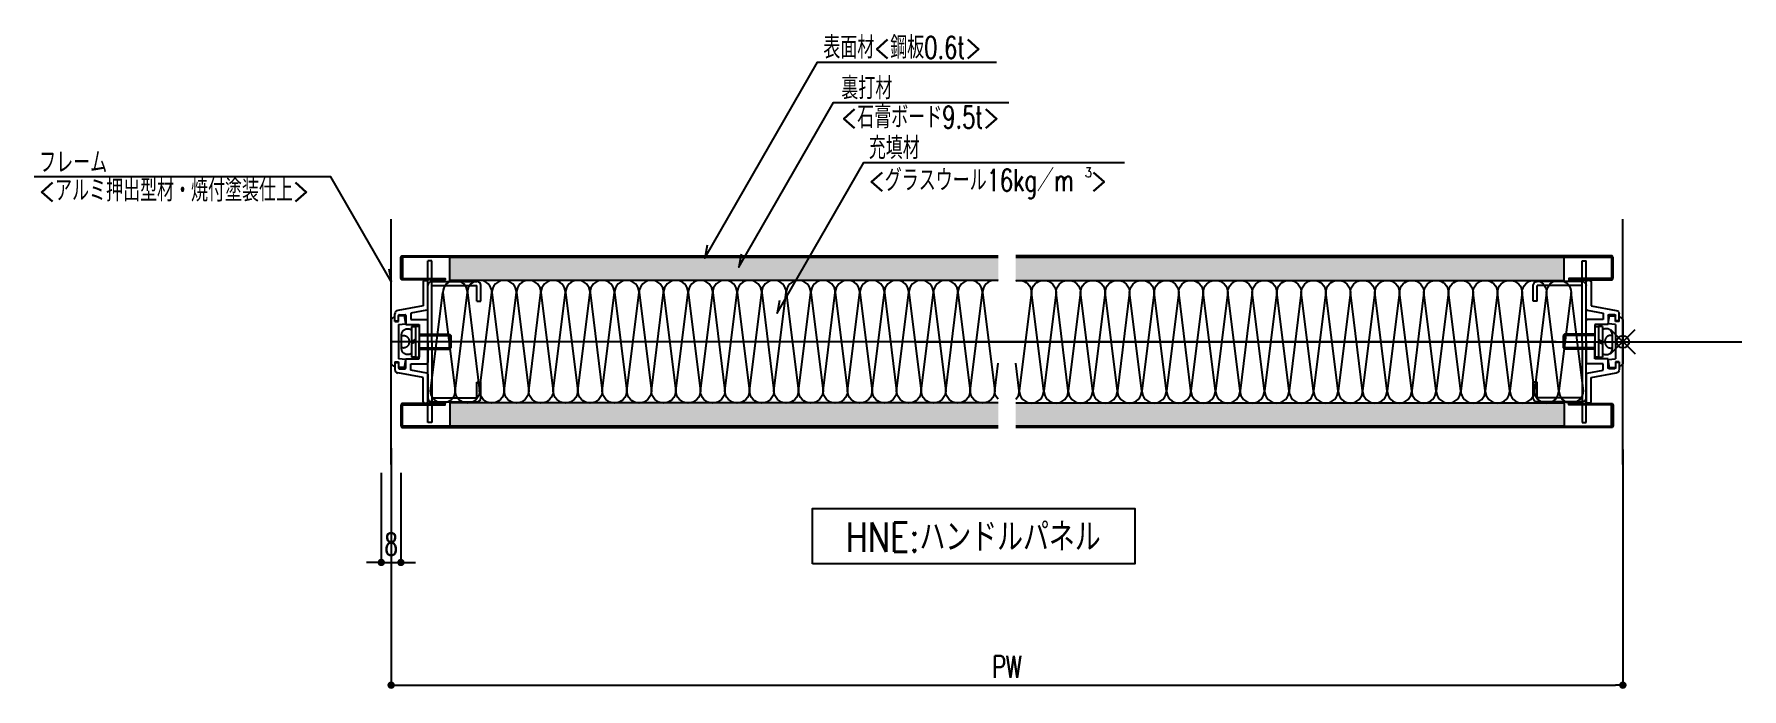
# Model space of a CAD drawing. Extents: x 21 to 47673, y 9 to 26406.
# Drawn here: x 9917 to 10614, y 21580 to 21847 of the extents above; entities that cross this region are included whole.
import ezdxf
from ezdxf.enums import TextEntityAlignment as Align

# ---------------------------------------------------------------- set-up
doc = ezdxf.new("R2010")
doc.units = 0
doc.header["$LTSCALE"] = 10
doc.header["$PDMODE"] = 35
doc.header["$PDSIZE"] = 5
doc.linetypes.add('HIDDEN', pattern=[9.525, 6.35, -3.175])
for name, color, linetype in [('_基準', 1, 'Continuous'), ('_文字', 3, 'Continuous'), ('_製品', 4, 'Continuous'), ('_製品寸法', 9, 'Continuous')]:
    doc.layers.add(name, color=color, linetype=linetype)
doc.styles.add('OKAMURA', font='simplex8.shx', dxfattribs={"width": 0.7, "bigfont": 'BIGFONT.shx'})
doc.dimstyles.new('OKAMURA-003', dxfattribs={"dimscale": 3, "dimtxt": 3, "dimasz": 1, "dimexe": 0, "dimexo": 3, "dimgap": 1, "dimtad": 1, "dimdec": 3, "dimdsep": 46, "dimtxsty": 'OKAMURA', "dimblk1": 'DOT', "dimblk2": 'DOT', "dimsah": 1, "dimcen": 0, "dimclrd": 9, "dimclre": 9, "dimclrt": 3, "dimadec": 0, "dimazin": 0, "dimtfac": 1, "dimtdec": 3, "dimtix": 1, "dimtmove": 2, "dimatfit": 3, "dimldrblk": 'NONE', "dimfxl": 0, "dimtolj": 1, "dimarcsym": 0})
pattern_1 = [(37.5, (-2901.398, 4866.6654), (-0.160003, 4.8941324), [0, -3.8608, 0, -4.318, 0, -4.1275]), (7.5, (-2901.398, 4866.6654), (4.495233, 7.168251), [0, -2.0828, 0, -3.4798, 0, -1.3335]), (327.5, (-2904.5224, 4866.6654), (7.9099237, 0.014372), [0, -1.27, 0, -4.572, 0, -5.969]), (317.5, (-2904.5224, 4866.6654), (7.6355645, 2.229293), [0, -0.635, 0, -2.9972, 0, -3.429])]

# ---------------------------------------------------------------- blocks, each defined once
blk = doc.blocks.new('A$C72ED3FC6')
at = {"layer": '_製品'}
for p, q in [((0.5, 9.25), (0, 8.75)), ((12.8, 8.75), (0, 8.75)), ((0, 8.75), (0, 3.75)), ((12.8, 9.25), (0.5, 9.25)), ((0.5, 3.25), (0.5, 9.25)), ((12.8, 12.5), (14.4, 12.5)), ((12.8, 12.5), (12.8, 0)), ((14.4, 12.5), (14.4, 0)), ((16, 12.5), (14.4, 12.5)), ((14.4, 7.17), (16, 6.25)), ((16, 12.5), (16, 0)), ((12.8, 3.75), (0, 3.75)), ((0, 3.75), (0.5, 3.25)), ((12.8, 3.25), (0.5, 3.25)), ((14.4, 0), (12.8, 0)), ((14.4, 6.25), (16, 5.33)), ((14.4, 0), (16, 0))]:
    blk.add_line(p, q, dxfattribs=at)
at = {"layer": '_製品', "linetype": 'HIDDEN', "ltscale": 0.5}
blk.add_line((20, 3.75), (20, 8.75), dxfattribs=at)
for centre, radius, start, end in [((17.54, 9.05), 2.48, 353.07269, 128.21191), ((19.36, 6.46), 2.37, 74.41132, 185.19995), ((17.54, 3.45), 2.48, 231.78809, 6.92735), ((19.36, 6.04), 2.37, 174.80017, 285.58872)]:
    blk.add_arc(centre, radius, start, end, dxfattribs=at)
blk = doc.blocks.new('A$C46606B5D')
at = {"layer": '_製品'}
for p, q in [((0, 17.8), (0.5, 21)), ((0.5, 21), (3, 21)), ((3, 18.75), (3, 21)), ((3, 17.5), (0, 17.8)), ((4.5, 18.75), (3, 18.75)), ((3, 17.5), (3, 3.5)), ((4.5, 18.75), (4.5, 20.5)), ((4.5, 20.5), (5, 20.5)), ((6, 19.5), (5, 20.5)), ((6, 19.5), (6, 1.5)), ((0, 3.2), (3, 3.5)), ((0.5, 0), (0, 3.2)), ((0.5, 0), (3, 0)), ((3, 2.25), (3, 0)), ((4.5, 2.25), (3, 2.25)), ((4.5, 2.25), (4.5, 0.5)), ((4.5, 0.5), (5, 0.5)), ((6, 1.5), (5, 0.5))]:
    blk.add_line(p, q, dxfattribs=at)
blk = doc.blocks.new('A$C79397D4C')
at = {"layer": '_製品'}
for p, q in [((23, 99), (23, 79.2)), ((24, 100), (26, 100)), ((27, 76.6), (27, 99)), ((0, 67.6), (0, 72.6)), ((23, 79.2), (2.5, 75.5)), ((3, 67.6), (3, 71.4)), ((3.6, 72), (8.4, 72)), ((9, 71.4), (9, 64)), ((26.2, 75.7), (13, 73.3)), ((13, 73.3), (13, 68)), ((0.6, 67), (2.4, 67)), ((9, 64), (20, 64)), ((13, 68), (26, 68)), ((20, 64), (20, 50.6)), ((27, 50.6), (27, 67)), ((20, 50.6), (20.6, 50)), ((20, 50.6), (20.6, 50)), ((20, 49.4), (20.6, 50)), ((20, 49.4), (20.6, 50)), ((20, 36), (20, 49.4)), ((27, 50.6), (26.4, 50)), ((27, 50.6), (26.4, 50)), ((27, 49.4), (26.4, 50)), ((27, 49.4), (26.4, 50)), ((27, 49.4), (27, 33)), ((0, 32.4), (0, 27.4)), ((0.6, 33), (2.4, 33)), ((3, 32.4), (3, 28.6)), ((3.6, 28), (8.4, 28)), ((9, 36), (20, 36)), ((9, 28.6), (9, 36)), ((13, 26.7), (13, 32)), ((13, 32), (26, 32)), ((23, 20.8), (2.5, 24.5)), ((26.2, 24.3), (13, 26.7)), ((23, 1), (23, 20.8)), ((27, 23.4), (27, 1)), ((24, 0), (26, 0))]:
    blk.add_line(p, q, dxfattribs=at)
for centre, radius, start, end in [((24, 99), 1, 90, 180), ((26, 99), 1, 0, 90), ((3, 72.6), 3, 100, 180), ((3.6, 71.4), 0.6, 90, 180), ((8.4, 71.4), 0.6, 0, 90), ((26, 76.6), 1, 280, 0), ((0.6, 67.6), 0.6, 180, 270), ((2.4, 67.6), 0.6, 270, 360), ((26, 67), 1, 0, 90), ((0.6, 32.4), 0.6, 90, 180), ((2.4, 32.4), 0.6, 0, 90), ((3.6, 28.6), 0.6, 180, 270), ((8.4, 28.6), 0.6, 270, 0), ((26, 33), 1, 270, 0), ((3, 27.4), 3, 180, 260), ((26, 23.4), 1, 0, 80), ((24, 1), 1, 180, 270), ((26, 1), 1, 270, 0)]:
    blk.add_arc(centre, radius, start, end, dxfattribs=at)
blk = doc.blocks.new('A$C098A5279')
at = {"layer": '_製品'}
for p, q in [((0, 0), (0, 66)), ((1.6, 66), (0, 66)), ((1.6, 33), (1.6, 66)), ((1.6, 57.5), (20, 57.5)), ((1.6, 55.9), (20, 55.9)), ((20, 49.5), (20, 55.9)), ((21.6, 49.5), (21.6, 55.9)), ((20, 49.5), (21.6, 49.5)), ((1.6, 33), (1.6, 0)), ((20, 16.5), (21.6, 16.5)), ((20, 10.1), (20, 16.5)), ((21.6, 10.1), (21.6, 16.5)), ((1.6, 10.1), (20, 10.1)), ((1.6, 8.5), (20, 8.5)), ((1.6, 0), (0, 0))]:
    blk.add_line(p, q, dxfattribs=at)
for centre, start, end in [((1.6, 55.9), 90.001, 180), ((20, 55.9), 0, 90), ((1.6, 10.1), 179.999, 270), ((20, 10.1), 270, 0)]:
    blk.add_arc(centre, 1.6, start, end, dxfattribs=at)
blk = doc.blocks.new('P15UG_BASE00')
at = {"xscale": -1}
blk.add_blockref('A$C098A5279', (-15, -33), dxfattribs=at)
at = {"xscale": -0.5, "yscale": 0.5, "zscale": 0.5}
blk.add_blockref('A$C79397D4C', (-1.5, -25), dxfattribs=at)
at = {"layer": '_製品'}
for name, p in [('A$C46606B5D', (-6, -10.5)), ('A$C72ED3FC6', (-24.3, -6.25))]:
    blk.add_blockref(name, p, dxfattribs=at)
blk = doc.blocks.new('P15_BASE_SS_UG_HALF')
at = {"layer": '_製品'}
h = blk.add_hatch(dxfattribs=at)
h.set_pattern_fill('AR-SAND', color=256, scale=0.1, style=0)
h.set_pattern_definition(pattern_1)
edge = h.paths.add_edge_path()
edge.add_line((247.5, 24.9), (24, 24.9))
edge.add_line((24, 24.9), (24, 34.4))
edge.add_line((24, 34.4), (247.5, 34.4))
h = blk.add_hatch(dxfattribs=at)
h.set_pattern_fill('AR-SAND', color=256, scale=0.1, style=0)
h.set_pattern_definition(pattern_1)
edge = h.paths.add_edge_path()
edge.add_line((247.5, -24.9), (24, -24.9))
edge.add_line((24, -24.9), (24, -34.4))
edge.add_line((24, -34.4), (247.5, -34.4))
for points in [[(247.5, 34.4), (4.6, 34.4), (4.6, 25.8), (22, 25.8), (22, 25.2), (4.6, 25.2, -0.414214), (4, 25.8), (4, 34.4, -0.414214), (4.6, 35), (247.5, 35)], [(31.1, 20), (31.1, 20, 0.414214), (26.1, 25), (26.1, 25, 0.414214), (21.1, 20), (21.1, 20), (26.1, -20), (26.1, -20, -0.414214), (21.1, -25), (21.1, -25, -0.414214), (16.1, -20), (16.1, -20), (21.1, 20)], [(41.1, 20), (41.1, 20, 0.414214), (36.1, 25), (36.1, 25, 0.414214), (31.1, 20), (31.1, 20), (36.1, -20), (36.1, -20, -0.414214), (31.1, -25), (31.1, -25, -0.414214), (26.1, -20), (26.1, -20), (31.1, 20)], [(51.1, 20), (51.1, 20, 0.414214), (46.1, 25), (46.1, 25, 0.414214), (41.1, 20), (41.1, 20), (46.1, -20), (46.1, -20, -0.414214), (41.1, -25), (41.1, -25, -0.414214), (36.1, -20), (36.1, -20), (41.1, 20)], [(61.1, 20), (61.1, 20, 0.414214), (56.1, 25), (56.1, 25, 0.414214), (51.1, 20), (51.1, 20), (56.1, -20), (56.1, -20, -0.414214), (51.1, -25), (51.1, -25, -0.414214), (46.1, -20), (46.1, -20), (51.1, 20)], [(71.1, 20), (71.1, 20, 0.414214), (66.1, 25), (66.1, 25, 0.414214), (61.1, 20), (61.1, 20), (66.1, -20), (66.1, -20, -0.414214), (61.1, -25), (61.1, -25, -0.414214), (56.1, -20), (56.1, -20), (61.1, 20)], [(81.1, 20), (81.1, 20, 0.414214), (76.1, 25), (76.1, 25, 0.414214), (71.1, 20), (71.1, 20), (76.1, -20), (76.1, -20, -0.414214), (71.1, -25), (71.1, -25, -0.414214), (66.1, -20), (66.1, -20), (71.1, 20)], [(91.1, 20), (91.1, 20, 0.414214), (86.1, 25), (86.1, 25, 0.414214), (81.1, 20), (81.1, 20), (86.1, -20), (86.1, -20, -0.414214), (81.1, -25), (81.1, -25, -0.414214), (76.1, -20), (76.1, -20), (81.1, 20)], [(101.1, 20), (101.1, 20, 0.414214), (96.1, 25), (96.1, 25, 0.414214), (91.1, 20), (91.1, 20), (96.1, -20), (96.1, -20, -0.414214), (91.1, -25), (91.1, -25, -0.414214), (86.1, -20), (86.1, -20), (91.1, 20)], [(111.1, 20), (111.1, 20, 0.414214), (106.1, 25), (106.1, 25, 0.414214), (101.1, 20), (101.1, 20), (106.1, -20), (106.1, -20, -0.414214), (101.1, -25), (101.1, -25, -0.414214), (96.1, -20), (96.1, -20), (101.1, 20)], [(121.1, 20), (121.1, 20, 0.414214), (116.1, 25), (116.1, 25, 0.414214), (111.1, 20), (111.1, 20), (116.1, -20), (116.1, -20, -0.414214), (111.1, -25), (111.1, -25, -0.414214), (106.1, -20), (106.1, -20), (111.1, 20)], [(131.1, 20), (131.1, 20, 0.414214), (126.1, 25), (126.1, 25, 0.414214), (121.1, 20), (121.1, 20), (126.1, -20), (126.1, -20, -0.414214), (121.1, -25), (121.1, -25, -0.414214), (116.1, -20), (116.1, -20), (121.1, 20)], [(141.1, 20), (141.1, 20, 0.414214), (136.1, 25), (136.1, 25, 0.414214), (131.1, 20), (131.1, 20), (136.1, -20), (136.1, -20, -0.414214), (131.1, -25), (131.1, -25, -0.414214), (126.1, -20), (126.1, -20), (131.1, 20)], [(151.1, 20), (151.1, 20, 0.414214), (146.1, 25), (146.1, 25, 0.414214), (141.1, 20), (141.1, 20), (146.1, -20), (146.1, -20, -0.414214), (141.1, -25), (141.1, -25, -0.414214), (136.1, -20), (136.1, -20), (141.1, 20)], [(161.1, 20), (161.1, 20, 0.414214), (156.1, 25), (156.1, 25, 0.414214), (151.1, 20), (151.1, 20), (156.1, -20), (156.1, -20, -0.414214), (151.1, -25), (151.1, -25, -0.414214), (146.1, -20), (146.1, -20), (151.1, 20)], [(171.1, 20), (171.1, 20, 0.414214), (166.1, 25), (166.1, 25, 0.414214), (161.1, 20), (161.1, 20), (166.1, -20), (166.1, -20, -0.414214), (161.1, -25), (161.1, -25, -0.414214), (156.1, -20), (156.1, -20), (161.1, 20)], [(181.1, 20), (181.1, 20, 0.414214), (176.1, 25), (176.1, 25, 0.414214), (171.1, 20), (171.1, 20), (176.1, -20), (176.1, -20, -0.414214), (171.1, -25), (171.1, -25, -0.414214), (166.1, -20), (166.1, -20), (171.1, 20)], [(191.1, 20), (191.1, 20, 0.414214), (186.1, 25), (186.1, 25, 0.414214), (181.1, 20), (181.1, 20), (186.1, -20), (186.1, -20, -0.414214), (181.1, -25), (181.1, -25, -0.414214), (176.1, -20), (176.1, -20), (181.1, 20)], [(201.1, 20), (201.1, 20, 0.414214), (196.1, 25), (196.1, 25, 0.414214), (191.1, 20), (191.1, 20), (196.1, -20), (196.1, -20, -0.414214), (191.1, -25), (191.1, -25, -0.414214), (186.1, -20), (186.1, -20), (191.1, 20)], [(211.1, 20), (211.1, 20, 0.414214), (206.1, 25), (206.1, 25, 0.414214), (201.1, 20), (201.1, 20), (206.1, -20), (206.1, -20, -0.414214), (201.1, -25), (201.1, -25, -0.414214), (196.1, -20), (196.1, -20), (201.1, 20)], [(221.1, 20), (221.1, 20, 0.414214), (216.1, 25), (216.1, 25, 0.414214), (211.1, 20), (211.1, 20), (216.1, -20), (216.1, -20, -0.414214), (211.1, -25), (211.1, -25, -0.414214), (206.1, -20), (206.1, -20), (211.1, 20)], [(231.1, 20), (231.1, 20, 0.414214), (226.1, 25), (226.1, 25, 0.414214), (221.1, 20), (221.1, 20), (226.1, -20), (226.1, -20, -0.414214), (221.1, -25), (221.1, -25, -0.414214), (216.1, -20), (216.1, -20), (221.1, 20)], [(241.1, 20), (241.1, 20, 0.414214), (236.1, 25), (236.1, 25, 0.414214), (231.1, 20), (231.1, 20), (236.1, -20), (236.1, -20, -0.414214), (231.1, -25), (231.1, -25, -0.414214), (226.1, -20), (226.1, -20), (231.1, 20)], [(247.5, 24.8, 0.071068), (246.1, 25), (246.1, 25, 0.414214), (241.1, 20), (241.1, 20), (246.1, -20), (246.1, -20, -0.414214), (241.1, -25), (241.1, -25, -0.414214), (236.1, -20), (236.1, -20), (241.1, 20)], [(247.5, -23.47, -0.194134), (246.1, -20), (246.1, -20), (247.5, -8.8)], [(247.5, -34.4), (4.6, -34.4), (4.6, -25.8), (22, -25.8), (22, -25.2), (4.6, -25.2, 0.414214), (4, -25.8), (4, -34.4, 0.414214), (4.6, -35), (247.5, -35)]]:
    blk.add_lwpolyline(points, format="xyb", dxfattribs=at)
for points in [[(247.5, 24.9), (24, 24.9), (24, 34.4), (247.5, 34.4)], [(247.5, -24.9), (24, -24.9), (24, -34.4), (247.5, -34.4)]]:
    blk.add_lwpolyline(points, dxfattribs=at)
at = {"layer": '_製品', "xscale": -1}
blk.add_blockref('P15UG_BASE00', (0, 0), dxfattribs=at)
blk = doc.blocks.new('_DOT')
at = {"color": 0, "linetype": 'ByBlock'}
blk.add_line((-0.5, 0), (-1, 0), dxfattribs=at)
at = {"color": 0, "linetype": 'ByBlock', "const_width": 0.5}
blk.add_lwpolyline([(-0.25, 0, 1), (0.25, 0, 1)], format="xyb", close=True, dxfattribs=at)
blk = doc.blocks.new('*D2020')
at = {"layer": '_製品寸法', "color": 9, "lineweight": -2, "transparency": 16777216}
for p, q in [((-502.2, -43.4), (-502.2, -140)), ((0, -44), (0, -140)), ((-499.2, -140), (-3, -140))]:
    blk.add_line(p, q, dxfattribs=at)
at = {"layer": 'Defpoints', "color": 0, "transparency": 16777216}
for p in [(-502.2, -34.4), (0, -35), (0, -140)]:
    blk.add_point(p, dxfattribs=at)
at = {"layer": '_製品寸法', "color": 9, "lineweight": -2, "transparency": 16777216, "xscale": 3, "yscale": 3, "zscale": 3, "rotation": 180}
blk.add_blockref('_DOT', (-502.2, -140), dxfattribs=at)
at = {"layer": '_製品寸法', "color": 9, "lineweight": -2, "transparency": 16777216, "xscale": 3, "yscale": 3, "zscale": 3}
blk.add_blockref('_DOT', (0, -140), dxfattribs=at)
at = {"layer": '_製品寸法', "color": 3, "transparency": 16777216, "insert": (-251.1, -132.5), "char_height": 9, "attachment_point": 5, "style": 'OKAMURA'}
blk.add_mtext('\\A1;PW', dxfattribs=at)
blk = doc.blocks.new('_None')
blk = doc.blocks.new('*D2021')
at = {"layer": '_製品寸法', "color": 9, "lineweight": -2, "transparency": 16777216}
for p, q in [((-506.2, -53.4), (-506.2, -90)), ((-498.2, -53.4), (-498.2, -90)), ((-509.2, -90), (-512.2, -90)), ((-506.2, -90), (-498.2, -90)), ((-495.2, -90), (-492.2, -90))]:
    blk.add_line(p, q, dxfattribs=at)
at = {"layer": 'Defpoints', "color": 0, "transparency": 16777216}
for p in [(-506.2, -44.4), (-498.2, -44.4), (-498.2, -90)]:
    blk.add_point(p, dxfattribs=at)
at = {"layer": '_製品寸法', "color": 9, "lineweight": -2, "transparency": 16777216, "xscale": 3, "yscale": 3, "zscale": 3}
blk.add_blockref('_DOT', (-506.2, -90), dxfattribs=at)
at = {"layer": '_製品寸法', "color": 9, "lineweight": -2, "transparency": 16777216, "xscale": 3, "yscale": 3, "zscale": 3, "rotation": 180}
blk.add_blockref('_DOT', (-498.2, -90), dxfattribs=at)
at = {"layer": '_製品寸法', "color": 3, "transparency": 16777216, "insert": (-502.2, -82.5), "char_height": 9, "attachment_point": 5, "style": 'OKAMURA'}
blk.add_mtext('\\A1;8', dxfattribs=at)
blk = doc.blocks.new('*U2019')
blk.add_point((0, 0))
at = {"layer": '_基準'}
for p, q in [((-502.2, -50), (-502.2, 50)), ((0, -50), (0, 50)), ((-288.0489, 0), (48.5, 0)), ((-27.2, 0), (-502.2, 0))]:
    blk.add_line(p, q, dxfattribs=at)
at = {"layer": '_文字', "color": 9}
for points in [[(-373.362, 39.2781), (-374.2859, 34.038), (-328.3011, 113.996), (-255.3671, 113.996)], [(-359.4675, 35.6252), (-360.3914, 30.3851), (-321.8764, 97.4316), (-250.3648, 97.4316)], [(-343.8678, 16.8492), (-344.7917, 11.6091), (-309.4737, 73.0198), (-203.2221, 73.0198)], [(-503.1239, 29.74), (-502.2, 24.5), (-526.7181, 67.1318), (-647.7348, 67.1318)]]:
    blk.add_lwpolyline(points, dxfattribs=at)
blk.add_lwpolyline([(-330.4057, -90.5), (-330.4057, -68), (-198.9943, -68), (-198.9943, -90.5)], close=True, dxfattribs=at)
blk.add_blockref('P15_BASE_SS_UG_HALF', (-502.2, 0))
at = {"xscale": -1}
blk.add_blockref('P15_BASE_SS_UG_HALF', (0, 0), dxfattribs=at)
at = {"layer": '_文字', "style": 'OKAMURA'}
for s, height, width, p in [('表面材<鋼板0.6t>', 9, 0.7, (-325.9879, 115.4112)), ('裏打材 ', 9, 0.7, (-318.6379, 98.8189)), ('<石膏ボード9.5t> ', 9, 0.7, (-318.6379, 87.0288)), ('充填材', 9, 0.7, (-307.4352, 74.4525)), ('フレーム', 9, 0.7, (-645.6963, 68.5645)), ('<グラスウール16kg／m\u3000> ', 9, 0.7, (-307.4352, 61.2981)), ('3', 4, 0.8, (-219.3086, 67.0574)), ('<アルミ押出型材・焼付塗装仕上> ', 9, 0.7, (-645.6963, 57.1421))]:
    blk.add_text(s, height=height, dxfattribs=dict(at, width=width)).set_placement(p)
at = {"layer": '_文字', "style": 'OKAMURA', "width": 0.8}
blk.add_text('HNE:ハンドルパネル', height=12, dxfattribs=at).set_placement((-264.8638, -79.25), align=Align.MIDDLE)
at = {"layer": '_製品寸法'}
dim = blk.add_linear_dim(base=(0, -140), p1=(-502.2, -34.4), p2=(0, -35), text='PW', dimstyle='OKAMURA-003', dxfattribs=at)
dim.commit()
dim.dimension.update_dxf_attribs({"geometry": '*D2020', "text_midpoint": (-251.1, -132.5)})
dim = blk.add_linear_dim(base=(-498.2, -90), p1=(-506.2, -44.4), p2=(-498.2, -44.4), dimstyle='OKAMURA-003', dxfattribs=at)
dim.commit()
dim.dimension.update_dxf_attribs({"geometry": '*D2021', "text_midpoint": (-502.2, -82.5)})

msp = doc.modelspace()

# ---------------------------------------------------------------- block references
msp.add_blockref('*U2019', (10565.0412, 21721.8278))

doc.saveas('drawing.dxf')
